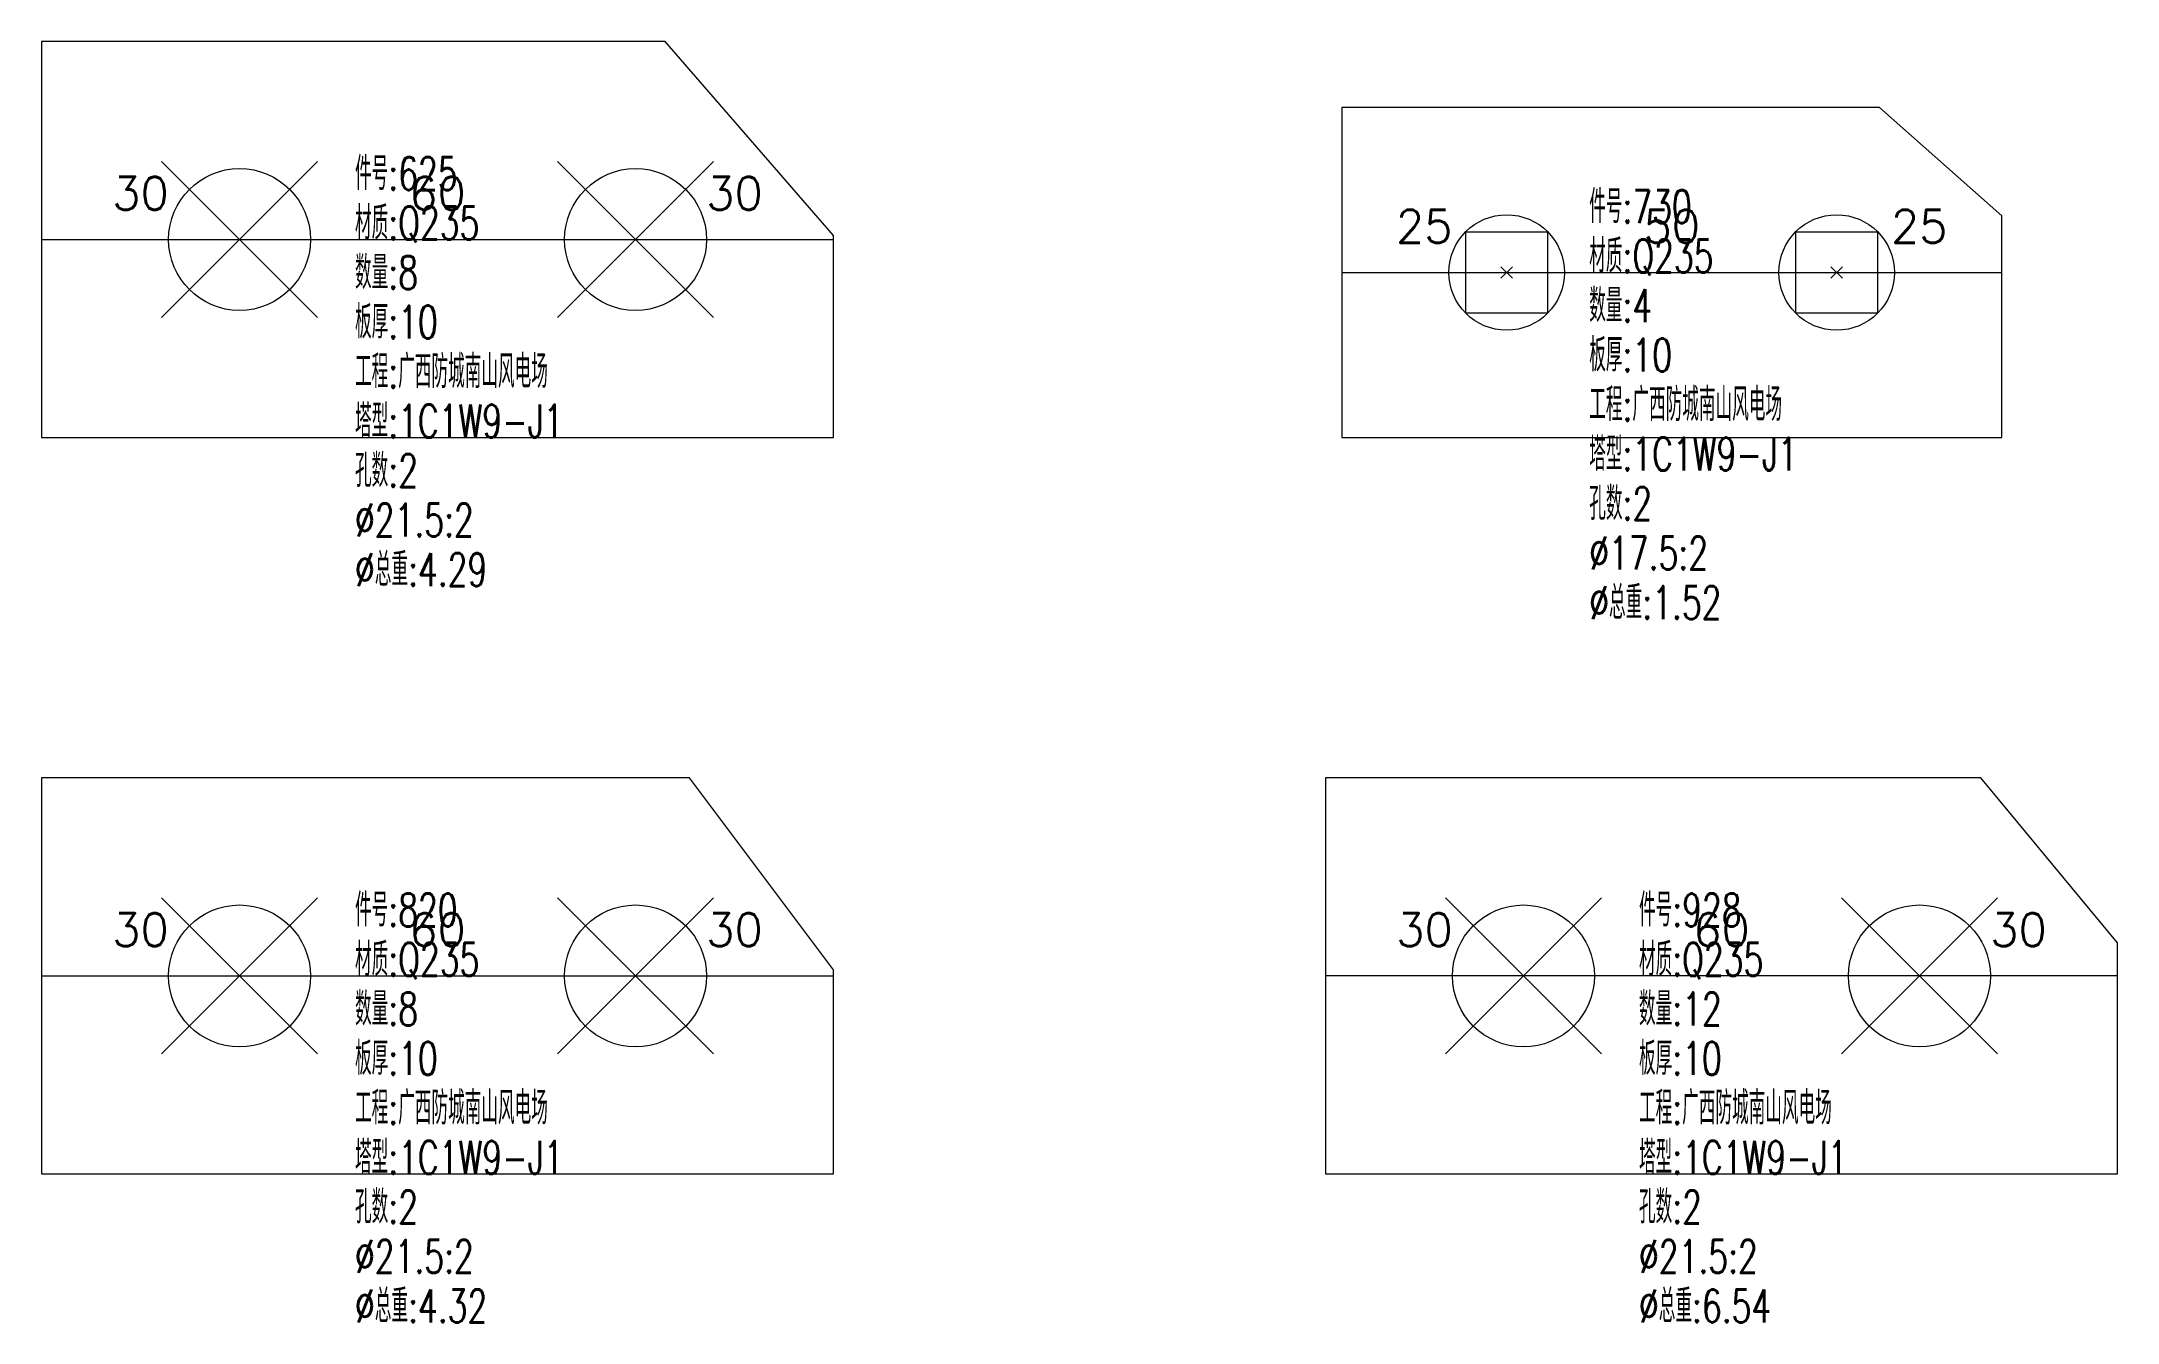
# Model space of a CAD drawing. Extents: x -105 to 10956, y -4548 to 9487.
# Drawn here: x 3507.7 to 3822.2, y 9293.2 to 9487.3 of the extents above; entities that cross this region are included whole.
import ezdxf
from ezdxf.enums import TextEntityAlignment as Align

# ---------------------------------------------------------------- set-up
doc = ezdxf.new("R2010")
doc.units = 0
doc.header["$MEASUREMENT"] = 0
doc.layers.add('1', color=7, linetype='CONTINUOUS', lineweight=25)
doc.layers.add('2', color=7, linetype='CONTINUOUS', lineweight=25)
doc.styles.get("Standard").update_dxf_attribs({"font": 'simplex.shx', "width": 0.7, "height": 3, "bigfont": 'gbhzfs.shx'})

msp = doc.modelspace()

# ---------------------------------------------------------------- texts
at = {"layer": '2', "color": 3, "linetype": 'Continuous', "lineweight": 13}
for s, p in [('30', (3522.67164, 9460.28868)), ('60', (3567.67164, 9460.28868)), ('30', (3612.67164, 9460.28868)), ('25', (3717.17251, 9455.28868)), ('50', (3754.67251, 9455.28868)), ('25', (3792.17251, 9455.28868)), ('30', (3522.67164, 9348.69857)), ('60', (3567.67164, 9348.69857)), ('30', (3612.67164, 9348.69857)), ('30', (3717.21388, 9348.69857)), ('60', (3762.21388, 9348.69857)), ('30', (3807.21388, 9348.69857))]:
    msp.add_text(s, height=5, dxfattribs=at).set_placement(p, align=Align.BOTTOM_CENTER)
at = {"layer": '2', "color": 3, "linetype": 'Continuous', "lineweight": 13, "char_height": 5, "width": 500, "attachment_point": 1, "line_spacing_factor": 0.9}
for s, insert in [('件号:625\\P材质:Q235\\P数量:8\\P板厚:10\\P工程:广西防城南山风电场\\P塔型:1C1W9-J1\\P孔数:2\\P%%c21.5:2\\P%%c总重:4.29', (3555.17164, 9469.78868)), ('件号:730\\P材质:Q235\\P数量:4\\P板厚:10\\P工程:广西防城南山风电场\\P塔型:1C1W9-J1\\P孔数:2\\P%%c17.5:2\\P%%c总重:1.52', (3742.17251, 9464.78868)), ('件号:820\\P材质:Q235\\P数量:8\\P板厚:10\\P工程:广西防城南山风电场\\P塔型:1C1W9-J1\\P孔数:2\\P%%c21.5:2\\P%%c总重:4.32', (3555.17164, 9358.19857)), ('件号:928\\P材质:Q235\\P数量:12\\P板厚:10\\P工程:广西防城南山风电场\\P塔型:1C1W9-J1\\P孔数:2\\P%%c21.5:2\\P%%c总重:6.54', (3749.71388, 9358.19857))]:
    msp.add_mtext(s, dxfattribs=dict(at, insert=insert))

# ---------------------------------------------------------------- linework, layer by layer
at = {"layer": '1', "color": 3, "linetype": 'Continuous', "lineweight": 18}
for p, q in [((3602.16878, 9487.28868), (3507.67164, 9487.28868)), ((3507.67164, 9487.28868), (3507.67164, 9427.28868)), ((3627.67164, 9457.91371), (3602.16878, 9487.28868)), ((3786.17971, 9477.28868), (3704.67251, 9477.28868)), ((3704.67251, 9477.28868), (3704.67251, 9427.28868)), ((3804.67251, 9460.8851), (3786.17971, 9477.28868)), ((3804.67251, 9427.28868), (3804.67251, 9460.8851)), ((3627.67164, 9427.28868), (3627.67164, 9457.91371)), ((3507.67164, 9427.28868), (3627.67164, 9427.28868)), ((3704.67251, 9427.28868), (3804.67251, 9427.28868)), ((3605.87164, 9375.69857), (3507.67164, 9375.69857)), ((3507.67164, 9375.69857), (3507.67164, 9315.69857)), ((3627.67164, 9346.59857), (3605.87164, 9375.69857)), ((3801.51388, 9375.69857), (3702.21388, 9375.69857)), ((3702.21388, 9375.69857), (3702.21388, 9315.69857)), ((3822.21388, 9350.69857), (3801.51388, 9375.69857)), ((3822.21388, 9315.69857), (3822.21388, 9350.69857)), ((3627.67164, 9315.69857), (3627.67164, 9346.59857)), ((3507.67164, 9315.69857), (3627.67164, 9315.69857)), ((3702.21388, 9315.69857), (3822.21388, 9315.69857))]:
    msp.add_line(p, q, dxfattribs=at)
at = {"layer": '1', "color": 3, "linetype": 'Continuous', "lineweight": 13}
for p, q in [((3525.84664, 9445.46368), (3549.49664, 9469.11368)), ((3549.49664, 9445.46368), (3525.84664, 9469.11368)), ((3585.84664, 9445.46368), (3609.49664, 9469.11368)), ((3609.49664, 9445.46368), (3585.84664, 9469.11368)), ((3723.48626, 9446.10243), (3723.48626, 9458.47493)), ((3723.48626, 9458.47493), (3735.85876, 9458.47493)), ((3735.85876, 9458.47493), (3735.85876, 9446.10243)), ((3773.48626, 9446.10243), (3773.48626, 9458.47493)), ((3773.48626, 9458.47493), (3785.85876, 9458.47493)), ((3785.85876, 9458.47493), (3785.85876, 9446.10243)), ((3728.79751, 9451.41368), (3730.54751, 9453.16368)), ((3730.54751, 9451.41368), (3728.79751, 9453.16368)), ((3778.79751, 9451.41368), (3780.54751, 9453.16368)), ((3780.54751, 9451.41368), (3778.79751, 9453.16368)), ((3735.85876, 9446.10243), (3723.48626, 9446.10243)), ((3785.85876, 9446.10243), (3773.48626, 9446.10243)), ((3525.84664, 9333.87357), (3549.49664, 9357.52357)), ((3549.49664, 9333.87357), (3525.84664, 9357.52357)), ((3585.84664, 9333.87357), (3609.49664, 9357.52357)), ((3609.49664, 9333.87357), (3585.84664, 9357.52357)), ((3720.38888, 9333.87357), (3744.03888, 9357.52357)), ((3744.03888, 9333.87357), (3720.38888, 9357.52357)), ((3780.38888, 9333.87357), (3804.03888, 9357.52357)), ((3804.03888, 9333.87357), (3780.38888, 9357.52357))]:
    msp.add_line(p, q, dxfattribs=at)
for centre, radius in [((3537.67164, 9457.28868), 10.75), ((3597.67164, 9457.28868), 10.75), ((3729.67251, 9452.28868), 8.75), ((3779.67251, 9452.28868), 8.75), ((3537.67164, 9345.69857), 10.75), ((3597.67164, 9345.69857), 10.75), ((3732.21388, 9345.69857), 10.75), ((3792.21388, 9345.69857), 10.75)]:
    msp.add_circle(centre, radius, dxfattribs=at)
at = {"layer": '2', "color": 3, "linetype": 'Continuous', "lineweight": 13}
for p, q in [((3507.67164, 9457.28868), (3627.67164, 9457.28868)), ((3704.67251, 9452.28868), (3804.67251, 9452.28868)), ((3507.67164, 9345.69857), (3627.67164, 9345.69857)), ((3822.21388, 9345.69857), (3702.21388, 9345.69857))]:
    msp.add_line(p, q, dxfattribs=at)

msp.set_redraw_order([(e.dxf.handle, doc.entitydb.next_handle()) for e in msp.query("TEXT MTEXT ATTDEF DIMENSION ARC_DIMENSION")])  # texts and dimensions are drawn at this point

doc.saveas('drawing.dxf')
